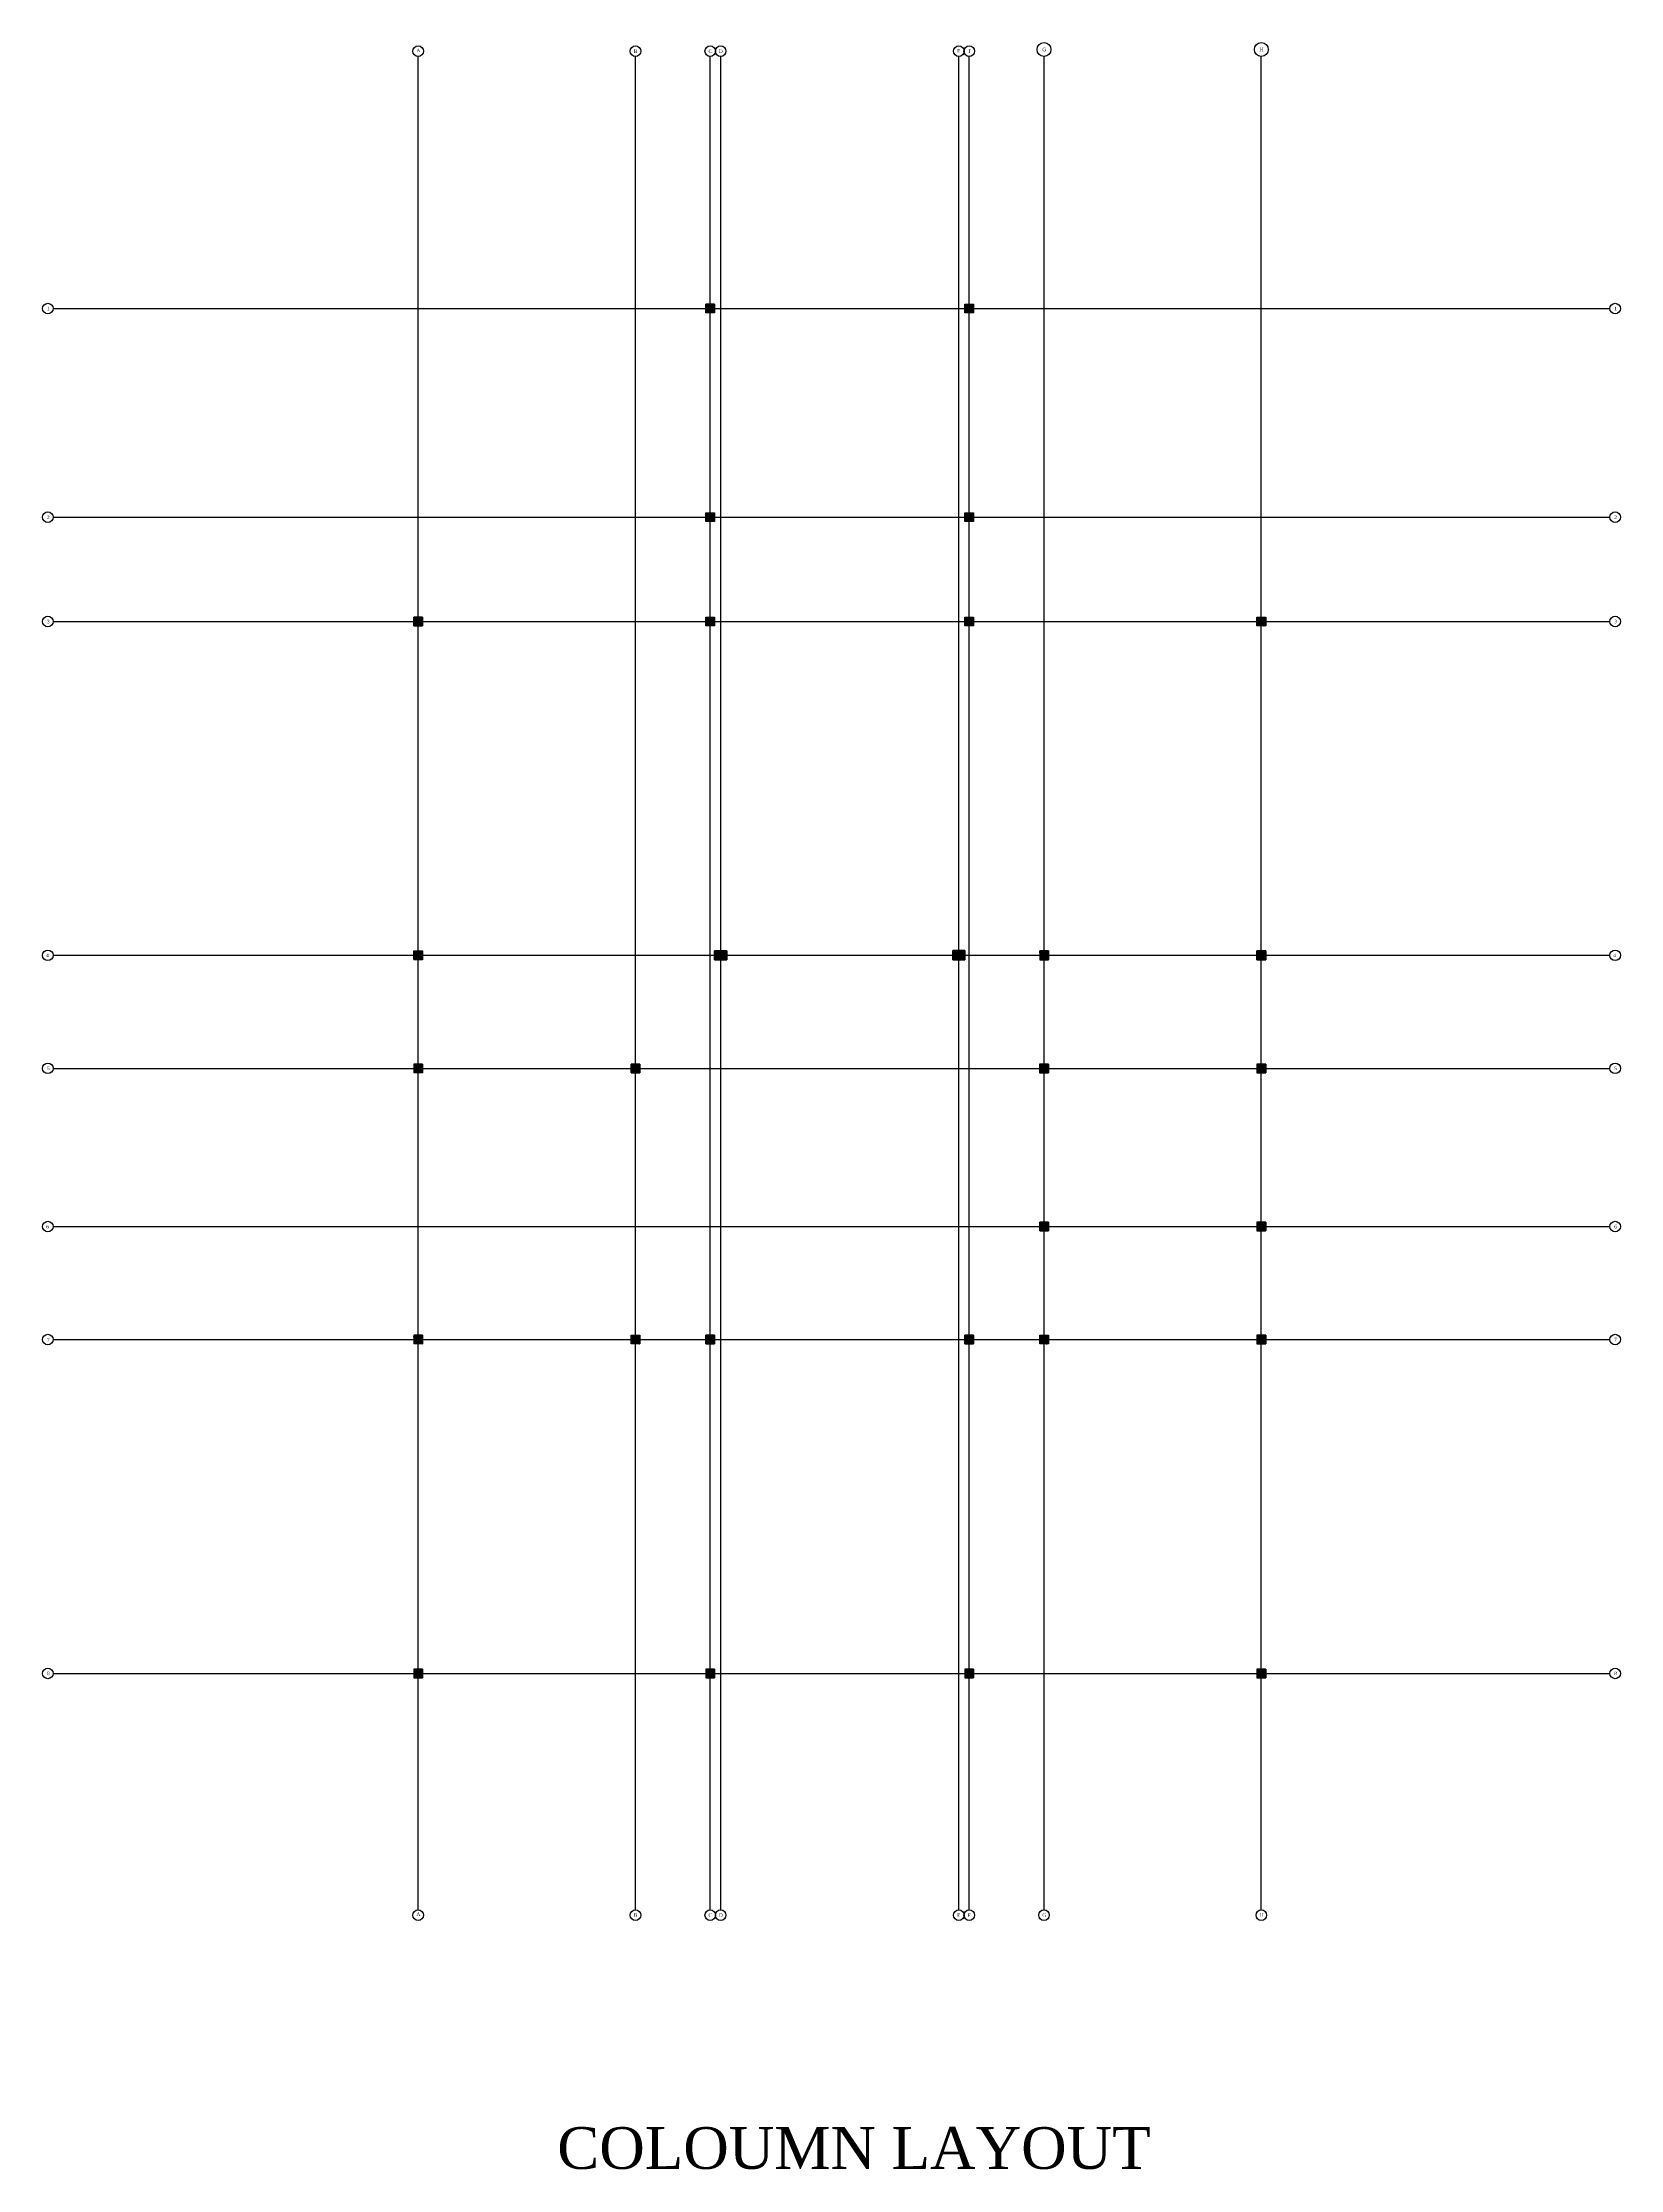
# Model space of a CAD drawing. Header units: inches. Extents: x -79350 to 491628, y -93215 to 155882.
# Drawn here: x 37779 to 38687, y -1549 to -326 of the extents above; entities that cross this region are included whole.
import ezdxf

# ---------------------------------------------------------------- set-up
doc = ezdxf.new("R2010")
doc.units = ezdxf.units.IN
doc.header["$MEASUREMENT"] = 0
doc.layers.get('0').update_dxf_attribs({"lineweight": 30})
doc.layers.add('Column', color=1, linetype='Continuous', lineweight=30)
doc.layers.add('Door', color=7, linetype='Continuous', lineweight=40, true_color=0x763422)
doc.layers.add('Wall', color=7, linetype='Continuous')
doc.styles.get("Standard").update_dxf_attribs({"font": 'times.ttf', "height": 12})
pattern_1 = [(45, (32971.57689, 3925.59359), (-0.0883883476, 0.0883883476), [])]

msp = doc.modelspace()

# ---------------------------------------------------------------- hatches: boundary and pattern name
at = {"layer": 'Column'}
h = msp.add_hatch(dxfattribs=at)
h.set_pattern_fill('ANSI31', color=256)
h.set_pattern_definition(pattern_1)
h.paths.add_polyline_path([(38166, -476), (38161, -476), (38161, -480.96), (38166, -480.96)])
h.paths.add_polyline_path([(38315, -476), (38310, -476), (38310, -480.96), (38315, -480.96)])
h.paths.add_polyline_path([(38166, -596), (38161, -596), (38161, -600.96), (38166, -600.96)])
h.paths.add_polyline_path([(38315, -596), (38310, -596), (38310, -600.96), (38315, -600.96)])
h.paths.add_polyline_path([(38166, -656), (38161, -656), (38161, -660.96), (38166, -660.96)])
h.paths.add_polyline_path([(37998, -656), (37993, -656), (37993, -660.96), (37998, -660.96)])
h.paths.add_polyline_path([(38315, -656), (38310, -656), (38310, -660.96), (38315, -660.96)])
h.paths.add_polyline_path([(38483, -656), (38478, -656), (38478, -660.96), (38483, -660.96)])
h.paths.add_polyline_path([(37998, -848), (37993, -848), (37993, -852.96), (37998, -852.96)])
h.paths.add_polyline_path([(38173, -848), (38166, -848), (38166, -853), (38173, -853)])
h.paths.add_polyline_path([(38358, -848), (38353, -848), (38353, -853), (38358, -853)])
h.paths.add_polyline_path([(38310, -847.71), (38303, -847.71), (38303, -853), (38310, -853)])
h.paths.add_polyline_path([(38483, -848), (38478, -848), (38478, -853), (38483, -853)])
h.paths.add_polyline_path([(37998, -1069), (37993, -1069), (37993, -1074), (37998, -1074)])
h.paths.add_polyline_path([(38123, -1069), (38118, -1069), (38118, -1073.96), (38123, -1073.96)])
h.paths.add_polyline_path([(38166, -1069), (38160.99, -1069), (38161, -1074), (38166, -1074)])
h.paths.add_polyline_path([(38315, -1069), (38310, -1069), (38310, -1074), (38315, -1074)])
h.paths.add_polyline_path([(38358, -1069), (38353, -1069), (38353, -1073.96), (38358, -1073.96)])
h.paths.add_polyline_path([(38358, -1004), (38353, -1004), (38353, -1009), (38358, -1009)])
h.paths.add_polyline_path([(38357.99, -913), (38353, -913), (38353, -918), (38357.99, -918)])
h.paths.add_polyline_path([(38483, -913), (38478, -913), (38478, -918), (38483, -918)])
h.paths.add_polyline_path([(38483, -1004), (38478, -1004), (38478, -1009), (38483, -1009)])
h.paths.add_polyline_path([(38483, -1069), (38478, -1069), (38478, -1074), (38483, -1074)])
h.paths.add_polyline_path([(37998, -1261), (37993, -1261), (37993, -1266), (37998, -1266)])
h.paths.add_polyline_path([(38166, -1261), (38161, -1261), (38161, -1266), (38166, -1266)])
h.paths.add_polyline_path([(38315, -1261), (38310, -1261), (38310, -1266), (38315, -1266)])
h.paths.add_polyline_path([(38483, -1261), (38478, -1261), (38478, -1266), (38483, -1266)])
h = msp.add_hatch(dxfattribs=at)
h.set_pattern_fill('ANSI31', color=256)
h.set_pattern_definition(pattern_1)
h.paths.add_polyline_path([(37998, -913), (37993, -913), (37993, -918), (37998, -918)])
h.paths.add_polyline_path([(38123, -913), (38118, -913), (38118, -918), (38123, -918)])

# ---------------------------------------------------------------- linework, layer by layer
for p, q in [((38161, -481), (38161, -476)), ((38166, -476), (38161, -476)), ((38310, -476), (38315, -476)), ((38315, -481), (38315, -476)), ((37998, -656), (37993, -656)), ((37993, -661), (37993, -656)), ((38166, -656), (38166, -661)), ((38310, -656), (38310, -661)), ((38478, -656), (38483, -656)), ((38483, -661), (38483, -656)), ((38166, -661), (38161, -661)), ((38166, -848), (38165.88, -848)), ((38173, -853), (38166, -853)), ((38173, -848), (38173, -853)), ((38303, -847.71), (38303, -853)), ((38303, -853), (38310, -853)), ((38310, -848), (38310, -847.71)), ((38358, -848), (38353, -848)), ((38358, -853), (38353, -853)), ((38118, -913), (38118, -918)), ((38123, -913), (38123, -918)), ((38353, -913), (38353, -918)), ((38118, -1069), (38123, -1069)), ((38160.99, -1069), (38166, -1069)), ((38310, -1069), (38315, -1069)), ((38353, -1069), (38358, -1069)), ((37993, -1261), (37993, -1266)), ((37998, -1266), (37993, -1266)), ((38478, -1266), (38483, -1266)), ((38483, -1261), (38483, -1266))]:
    msp.add_line(p, q)
for p, q in [((38161, -476), (38166, -476)), ((38161, -480.96), (38161, -476)), ((38166, -476), (38166, -480.96)), ((38310, -476), (38315, -476)), ((38310, -480.96), (38310, -476)), ((38315, -476), (38315, -480.96)), ((38166, -480.96), (38161, -480.96)), ((38315, -480.96), (38310, -480.96)), ((38161, -596), (38166, -596)), ((38161, -600.96), (38161, -596)), ((38166, -596), (38166, -600.96)), ((38310, -596), (38315, -596)), ((38310, -600.96), (38310, -596)), ((38315, -596), (38315, -600.96)), ((38166, -600.96), (38161, -600.96)), ((38315, -600.96), (38310, -600.96)), ((37993, -656), (37998, -656)), ((37993, -660.96), (37993, -656)), ((37998, -656), (37998, -660.96)), ((38161, -656), (38166, -656)), ((38161, -660.96), (38161, -656)), ((38166, -656), (38166, -660.96)), ((38310, -656), (38315, -656)), ((38310, -660.96), (38310, -656)), ((38315, -656), (38315, -660.96)), ((38478, -656), (38483, -656)), ((38478, -660.96), (38478, -656)), ((38483, -656), (38483, -660.96)), ((37998, -660.96), (37993, -660.96)), ((38166, -660.96), (38161, -660.96)), ((38315, -660.96), (38310, -660.96)), ((38483, -660.96), (38478, -660.96)), ((37993, -848), (37998, -848)), ((37993, -852.96), (37993, -848)), ((37998, -852.96), (37993, -852.96)), ((37998, -848), (37998, -852.96)), ((38166, -848), (38173, -848)), ((38166, -853), (38166, -848)), ((38173, -853), (38166, -853)), ((38173, -848), (38173, -853)), ((38303, -847.71), (38310, -847.71)), ((38303, -853), (38303, -847.71)), ((38310, -853), (38303, -853)), ((38310, -847.71), (38310, -853)), ((38358, -848), (38353, -848)), ((38353, -848), (38353, -853)), ((38353, -853), (38358, -853)), ((38358, -848), (38358, -853)), ((38478, -848), (38483, -848)), ((38478, -853), (38478, -848)), ((38483, -853), (38478, -853)), ((38483, -848), (38483, -853)), ((37998, -913), (37993, -913)), ((37993, -913), (37993, -918)), ((37998, -913), (37998, -918)), ((38118, -913), (38123, -913)), ((38118, -918), (38118, -913)), ((38123, -913), (38123, -918)), ((38357.99, -913), (38352.99, -913)), ((38352.99, -913), (38352.99, -918)), ((38357.99, -913), (38357.99, -918)), ((38483, -913), (38478, -913)), ((38478, -913), (38478, -918)), ((38483, -913), (38483, -918)), ((37998, -918), (37993, -918)), ((38123, -918), (38118, -918)), ((38352.99, -918), (38357.99, -918)), ((38358, -918), (38358, -918.05)), ((38478, -918), (38483, -918)), ((38353, -1004), (38358, -1004)), ((38353, -1009), (38353, -1004)), ((38358, -1009), (38353, -1009)), ((38358, -1004), (38358, -1009)), ((38483, -1004), (38478, -1004)), ((38478, -1004), (38478, -1009)), ((38478, -1009), (38483, -1009)), ((38483, -1004), (38483, -1009)), ((37998, -1069), (37993, -1069)), ((37993, -1069), (37993, -1074)), ((37998, -1074), (37993, -1074)), ((37998, -1069), (37998, -1074)), ((38118, -1069), (38123, -1069)), ((38118, -1073.96), (38118, -1069)), ((38123, -1073.96), (38118, -1073.96)), ((38123, -1069), (38123, -1073.96)), ((38160.99, -1069), (38166, -1069)), ((38161, -1074), (38160.99, -1069)), ((38166, -1074), (38161, -1074)), ((38166, -1069), (38166, -1074)), ((38310, -1069), (38315, -1069)), ((38310, -1069), (38310, -1074)), ((38315, -1074), (38310, -1074)), ((38315, -1069), (38315, -1074)), ((38353, -1069), (38358, -1069)), ((38353, -1073.96), (38353, -1069)), ((38358, -1073.96), (38353, -1073.96)), ((38358, -1069), (38358, -1073.96)), ((38483, -1069), (38478, -1069)), ((38478, -1069), (38478, -1074)), ((38478, -1074), (38483, -1074)), ((38483, -1069), (38483, -1074)), ((37998, -1261), (37993, -1261)), ((37993, -1261), (37993, -1266)), ((37993, -1266), (37998, -1266)), ((37998, -1261), (37998, -1266)), ((38166, -1261), (38161, -1261)), ((38161, -1261), (38161, -1266)), ((38161, -1266), (38166, -1266)), ((38166, -1261), (38166, -1266)), ((38315, -1261), (38310, -1261)), ((38310, -1261), (38310, -1266)), ((38310, -1266), (38315, -1266)), ((38315, -1261), (38315, -1266)), ((38483, -1261), (38478, -1261)), ((38478, -1261), (38478, -1266)), ((38478, -1266), (38483, -1266)), ((38483, -1261), (38483, -1266))]:
    msp.add_line(p, q, dxfattribs=at)
at = {"layer": 'Door'}
for p, q in [((37993, -848), (37993, -852.96)), ((37993, -852.96), (37998, -852.96)), ((37998, -853), (37998, -848)), ((37998, -852.96), (37998, -850.5)), ((38166, -848), (38173, -848)), ((38166, -848), (38166, -853)), ((38166, -853), (38173, -853)), ((38173, -853), (38173, -848)), ((38303, -853), (38303, -847.71)), ((38303, -847.71), (38310, -847.71)), ((38310, -853), (38303, -853)), ((38310, -848), (38310, -847.71)), ((38310, -848), (38310, -853)), ((38478, -848), (38483, -848)), ((38478, -853), (38478, -848)), ((38478, -853), (38483, -853)), ((38483, -848), (38483, -853)), ((38118, -918), (38118, -913)), ((38118, -913), (38123, -913)), ((38123, -913), (38123, -917.77)), ((38123, -918), (38123, -913)), ((38118, -918), (38123, -918)), ((38358, -1004), (38353, -1004)), ((38353, -1009), (38353, -1004)), ((38358, -1009), (38353, -1009)), ((38353, -1009), (38358, -1009)), ((38358, -1009), (38358, -1004)), ((38166, -1069), (38160.99, -1069)), ((38160.99, -1069), (38160.99, -1069)), ((38161, -1074), (38160.99, -1069)), ((38161, -1074), (38166, -1074)), ((38166, -1074), (38166, -1069)), ((38315, -1069), (38310, -1069)), ((38310, -1069), (38310, -1074)), ((38310, -1074), (38315, -1074)), ((38315, -1074), (38315, -1069))]:
    msp.add_line(p, q, dxfattribs=at)
for centre, radius, start, end in [((38022.29, -855.67), 25.43, 162.43884, 162.77277), ((38162.27, -1070.61), 39.41, 184.88382, 184.93654)]:
    msp.add_arc(centre, radius, start, end, dxfattribs=at)
at = {"layer": 'Wall', "color": 6}
for p, q in [((37995.5, -1399.5), (37995.5, -333.5)), ((38120.5, -1399.5), (38120.5, -333.5)), ((38163.5, -1399.5), (38163.5, -333.5)), ((38169.5, -1399.5), (38169.5, -333.5)), ((38306.5, -1399.5), (38306.5, -333.5)), ((38312.5, -1399.5), (38312.5, -333.5)), ((38355.5, -1399.5), (38355.5, -333.5)), ((38480.5, -1399.5), (38480.5, -333.5)), ((37785.5, -478.5), (38681, -478.5)), ((37785.5, -598.48), (38681, -598.48)), ((37785.5, -658.48), (38681, -658.48)), ((37785.5, -850.48), (38681, -850.48)), ((37785.5, -915.5), (38681, -915.5)), ((37785.5, -1006.5), (38681, -1006.5)), ((37785.5, -1071.5), (38681, -1071.5)), ((37785.5, -1263.5), (38681, -1263.5))]:
    msp.add_line(p, q, dxfattribs=at)
at = {"layer": 'Wall', "color": 7}
for p, q in [((37993, -656), (37998, -656)), ((37993, -660.96), (37998, -660.96))]:
    msp.add_line(p, q, dxfattribs=at)
at = {"layer": 'Wall', "color": 6}
for centre, radius in [((37995.5, -330.46), 3.04), ((38120.5, -330.46), 3.04), ((38163.5, -330.46), 3.04), ((38169.5, -330.46), 3.04), ((38306.5, -330.46), 3.04), ((38312.5, -330.46), 3.04), ((38355.5, -329.5), 4), ((38480.5, -329.5), 4), ((37782.46, -478.5), 3.04), ((38684.04, -478.5), 3.04), ((37782.46, -598.48), 3.04), ((38684.04, -598.48), 3.04), ((37782.46, -658.48), 3.04), ((38684.04, -658.48), 3.04), ((37782.46, -850.48), 3.04), ((38684.04, -850.48), 3.04), ((37782.46, -915.5), 3.04), ((38684.04, -915.5), 3.04), ((37782.46, -1006.5), 3.04), ((38684.04, -1006.5), 3.04), ((37782.46, -1071.5), 3.04), ((38684.04, -1071.5), 3.04), ((37782.46, -1263.5), 3.04), ((38684.04, -1263.5), 3.04), ((37995.5, -1402.54), 3.04), ((38120.5, -1402.54), 3.04), ((38163.5, -1402.54), 3.04), ((38169.5, -1402.54), 3.04), ((38306.5, -1402.54), 3.04), ((38312.5, -1402.54), 3.04), ((38355.5, -1402.54), 3.04), ((38480.5, -1402.54), 3.04)]:
    msp.add_circle(centre, radius, dxfattribs=at)

# ---------------------------------------------------------------- texts
at = {"layer": 'Wall', "color": 6, "char_height": 2, "attachment_point": 1}
for s, insert in [('A', (37994.5, -329)), ('B', (38119.5, -329.5)), ('C', (38162.5, -329.5)), ('D', (38168.5, -329.5)), ('E', (38305.49, -329.21)), ('F', (38312, -329.5)), ('G', (38354.5, -328.5)), ('H', (38479.5, -328.5)), ('1', (37782, -477.5)), ('1', (38683.5, -477.5)), ('2', (37782, -597.5)), ('2', (38683.5, -597.5)), ('3', (37782, -657.5)), ('3', (38683.5, -657.47)), ('4', (37781.5, -849.5)), ('4', (38683, -849.5)), ('5', (37782, -914.5)), ('5', (38683.5, -914.47)), ('6', (37781.5, -1005.53)), ('6', (38683.5, -1005.47)), ('7', (37782, -1070.5)), ('7', (38683.5, -1070.46)), ('8', (37782, -1262.5)), ('8', (38683.5, -1262.47)), ('A', (37994.5, -1401)), ('B', (38119.5, -1401.5)), ('C', (38162.5, -1401.46)), ('D', (38168.5, -1401.5)), ('E', (38305.5, -1401.5)), ('F', (38311.5, -1401.5)), ('G', (38354.5, -1401.46)), ('H', (38479.5, -1401.5))]:
    msp.add_mtext_dynamic_manual_height_columns(s, width=6.5, gutter_width=60, heights=[0], dxfattribs=dict(at, insert=insert))
at = {"layer": 'Wall', "color": 7, "insert": (38075.5, -1524.45), "char_height": 24, "attachment_point": 1}
msp.add_mtext_dynamic_manual_height_columns('COLOUMN LAYOUT', width=525.5, gutter_width=60, heights=[0], dxfattribs=at)

doc.saveas('drawing.dxf')
